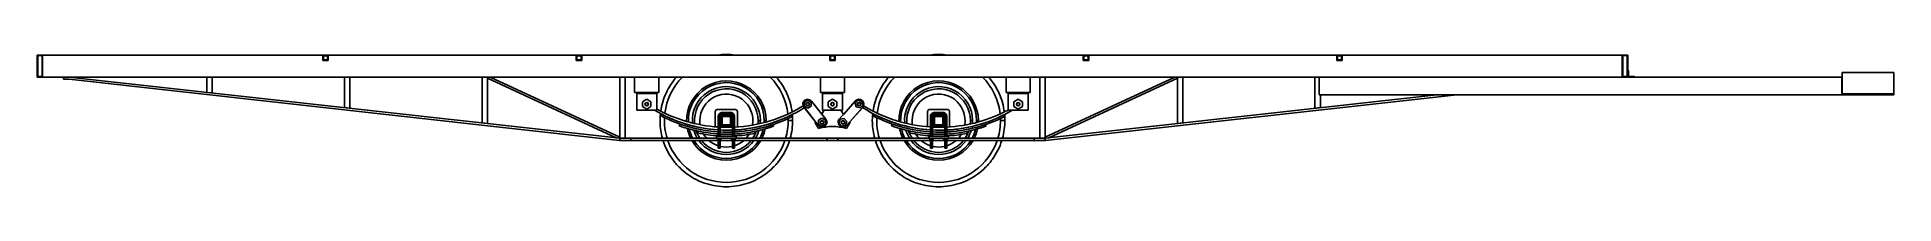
# Model space of a CAD drawing. Extents: x 2672 to 11076, y -1702 to -1101.
import ezdxf

# ---------------------------------------------------------------- set-up
doc = ezdxf.new("R2010")
doc.units = 0
doc.layers.add('Shape2DView001', color=7, linetype='CONTINUOUS')

msp = doc.modelspace()

# ---------------------------------------------------------------- linework, layer by layer
at = {"layer": 'Shape2DView001'}
for p, q in [((2671.87, -1104.94), (2696.87, -1104.94)), ((2671.87, -1204.94), (2671.87, -1104.94)), ((2674.37, -1202.44), (2674.37, -1107.44)), ((2674.37, -1107.44), (2694.37, -1107.44)), ((2694.37, -1107.44), (2694.37, -1202.44)), ((2696.87, -1104.94), (2696.87, -1204.94)), ((2696.87, -1104.94), (3964.34, -1104.94)), ((3989.34, -1104.94), (3964.34, -1104.94)), ((3964.34, -1104.94), (3964.34, -1129.94)), ((3964.34, -1129.94), (3989.34, -1129.94)), ((3967.34, -1107.94), (3967.34, -1126.94)), ((3986.34, -1107.94), (3967.34, -1107.94)), ((3967.34, -1126.94), (3986.34, -1126.94)), ((3986.34, -1126.94), (3986.34, -1107.94)), ((3989.34, -1104.94), (5111.87, -1104.94)), ((3989.34, -1129.94), (3989.34, -1104.94)), ((5136.87, -1104.94), (5111.87, -1104.94)), ((5111.87, -1104.94), (5111.87, -1129.94)), ((5111.87, -1129.94), (5136.87, -1129.94)), ((5114.87, -1107.94), (5114.87, -1126.94)), ((5133.87, -1107.94), (5114.87, -1107.94)), ((5114.87, -1126.94), (5133.87, -1126.94)), ((5133.87, -1126.94), (5133.87, -1107.94)), ((5136.87, -1104.94), (6259.34, -1104.94)), ((5136.87, -1129.94), (5136.87, -1104.94)), ((6284.34, -1104.94), (6259.34, -1104.94)), ((6259.34, -1104.94), (6259.34, -1129.94)), ((6259.34, -1129.94), (6284.34, -1129.94)), ((6262.34, -1107.94), (6262.34, -1126.94)), ((6281.34, -1107.94), (6262.34, -1107.94)), ((6262.34, -1126.94), (6281.34, -1126.94)), ((6281.34, -1126.94), (6281.34, -1107.94)), ((6284.34, -1104.94), (7406.87, -1104.94)), ((6284.34, -1129.94), (6284.34, -1104.94)), ((7431.87, -1104.94), (7406.87, -1104.94)), ((7406.87, -1104.94), (7406.87, -1129.94)), ((7406.87, -1129.94), (7431.87, -1129.94)), ((7409.87, -1107.94), (7409.87, -1126.94)), ((7428.87, -1107.94), (7409.87, -1107.94)), ((7409.87, -1126.94), (7428.87, -1126.94)), ((7428.87, -1126.94), (7428.87, -1107.94)), ((7431.87, -1104.94), (8554.37, -1104.94)), ((7431.87, -1129.94), (7431.87, -1104.94)), ((8579.37, -1104.94), (8554.37, -1104.94)), ((8554.37, -1104.94), (8554.37, -1129.94)), ((8554.37, -1129.94), (8579.37, -1129.94)), ((8557.37, -1107.94), (8557.37, -1126.94)), ((8576.37, -1107.94), (8557.37, -1107.94)), ((8557.37, -1126.94), (8576.37, -1126.94)), ((8576.37, -1126.94), (8576.37, -1107.94)), ((8579.37, -1104.94), (9846.84, -1104.94)), ((8579.37, -1129.94), (8579.37, -1104.94)), ((9846.84, -1204.94), (9846.84, -1104.94)), ((9846.87, -1104.94), (9871.87, -1104.94)), ((9846.87, -1204.94), (9846.87, -1104.94)), ((9849.37, -1202.44), (9849.37, -1107.44)), ((9849.37, -1107.44), (9869.37, -1107.44)), ((9869.37, -1107.44), (9869.37, -1202.44)), ((9871.87, -1104.94), (9871.87, -1204.94)), ((9871.87, -1174.94), (9874.87, -1174.94)), ((9874.87, -1174.94), (9874.87, -1201.94)), ((2696.87, -1204.94), (2671.87, -1204.94)), ((2694.37, -1202.44), (2674.37, -1202.44)), ((2696.87, -1204.94), (8474.94, -1204.94)), ((2816.87, -1204.94), (2791.87, -1204.94)), ((2791.87, -1204.94), (2791.87, -1214.94)), ((2816.32, -1214.94), (2791.87, -1214.94)), ((5307.74, -1492.26), (2816.32, -1214.94)), ((5308.84, -1482.32), (2816.87, -1204.94)), ((3464.88, -1204.94), (3439.88, -1204.94)), ((3439.88, -1204.94), (3439.88, -1274.28)), ((3464.88, -1204.94), (3464.88, -1277.07)), ((4087.89, -1204.94), (4062.89, -1204.94)), ((4062.89, -1204.94), (4062.89, -1343.63)), ((4087.89, -1204.94), (4087.89, -1346.41)), ((4710.89, -1204.94), (4685.89, -1204.94)), ((4685.89, -1204.94), (4685.89, -1412.97)), ((4722.78, -1204.94), (4710.89, -1204.94)), ((4710.89, -1204.94), (4710.89, -1210.45)), ((4710.89, -1204.94), (4710.89, -1415.76)), ((4710.89, -1210.45), (5293.29, -1480.59)), ((5308.9, -1476.81), (4722.78, -1204.94)), ((5308.9, -1204.94), (5308.9, -1482.32)), ((5333.9, -1204.94), (5308.9, -1204.94)), ((5333.9, -1204.94), (5333.9, -1482.32)), ((5376.42, -1204.94), (5486.15, -1204.94)), ((5376.42, -1274.94), (5376.42, -1204.94)), ((5486.15, -1204.94), (5486.15, -1274.94)), ((6216.98, -1204.94), (6326.71, -1204.94)), ((6216.98, -1274.94), (6216.98, -1204.94)), ((6326.71, -1204.94), (6326.71, -1274.94)), ((7057.54, -1204.94), (7167.27, -1204.94)), ((7057.54, -1274.94), (7057.54, -1204.94)), ((7167.27, -1204.94), (7167.27, -1274.94)), ((7209.84, -1204.94), (7209.84, -1482.32)), ((7234.84, -1204.94), (7209.84, -1204.94)), ((7820.97, -1204.94), (7234.84, -1476.81)), ((7234.84, -1204.94), (7234.84, -1482.32)), ((7250.48, -1480.58), (7832.85, -1210.45)), ((7832.85, -1204.94), (7820.97, -1204.94)), ((7832.85, -1210.45), (7832.85, -1204.94)), ((7857.85, -1204.94), (7832.85, -1204.94)), ((7832.85, -1204.94), (7832.85, -1415.76)), ((7857.85, -1204.94), (7857.85, -1412.97)), ((8474.94, -1204.94), (8455.86, -1204.94)), ((8455.86, -1204.94), (8455.86, -1346.41)), ((8474.94, -1204.94), (8474.94, -1284.94)), ((8474.94, -1204.94), (9846.87, -1204.94)), ((9871.87, -1204.94), (9846.87, -1204.94)), ((9869.37, -1202.44), (9849.37, -1202.44)), ((9871.87, -1204.94), (9901.87, -1204.94)), ((9901.87, -1201.94), (9874.87, -1201.94)), ((9901.87, -1204.94), (9901.87, -1201.94)), ((9901.87, -1204.94), (10841.3, -1204.94)), ((10841.3, -1284.94), (10841.3, -1204.94)), ((10841.6, -1204.94), (10841.3, -1204.94)), ((10841.6, -1280.94), (10841.6, -1183.57)), ((11076.1, -1183.57), (10841.6, -1183.57)), ((11076.1, -1280.94), (11076.1, -1183.57)), ((3464.88, -1277.07), (3439.88, -1274.28)), ((4087.89, -1346.41), (4062.89, -1343.63)), ((5486.15, -1274.94), (5376.42, -1274.94)), ((5386.28, -1354.94), (5386.28, -1279.94)), ((5386.28, -1279.94), (5476.28, -1279.94)), ((5431.28, -1305.71), (5412.23, -1316.71)), ((5412.23, -1316.71), (5412.23, -1338.71)), ((5412.23, -1338.71), (5431.28, -1349.71)), ((5450.34, -1316.71), (5431.28, -1305.71)), ((5431.28, -1349.71), (5450.34, -1338.71)), ((5450.34, -1338.71), (5450.34, -1316.71)), ((5476.28, -1354.94), (5476.28, -1279.94)), ((6142.82, -1341.24), (6207, -1423.51)), ((6144.51, -1343.4), (6194.64, -1407.67)), ((6160.17, -1309.71), (6144.58, -1318.71)), ((6144.58, -1318.71), (6144.58, -1336.71)), ((6144.58, -1336.71), (6160.17, -1345.71)), ((6175.75, -1318.71), (6160.17, -1309.71)), ((6160.17, -1345.71), (6175.75, -1336.71)), ((6175.75, -1336.71), (6175.75, -1318.71)), ((6177.51, -1314.18), (6241.69, -1396.45)), ((6177.51, -1314.18), (6223.13, -1372.66)), ((6326.71, -1274.94), (6216.98, -1274.94)), ((6226.84, -1354.94), (6226.84, -1279.94)), ((6226.84, -1279.94), (6316.84, -1279.94)), ((6271.84, -1305.71), (6252.79, -1316.71)), ((6252.79, -1316.71), (6252.79, -1338.71)), ((6252.79, -1338.71), (6271.84, -1349.71)), ((6290.9, -1316.71), (6271.84, -1305.71)), ((6271.84, -1349.71), (6290.9, -1338.71)), ((6290.9, -1338.71), (6290.9, -1316.71)), ((6375.69, -1313.13), (6302.87, -1395.4)), ((6316.84, -1354.94), (6316.84, -1279.94)), ((6375.69, -1313.13), (6321.61, -1374.23)), ((6408.64, -1342.29), (6335.82, -1424.56)), ((6407.71, -1343.33), (6349.95, -1408.59)), ((6387.61, -1310.29), (6374.8, -1322.95)), ((6374.8, -1322.95), (6379.36, -1340.36)), ((6379.36, -1340.36), (6396.72, -1345.12)), ((6404.96, -1315.05), (6387.61, -1310.29)), ((6396.72, -1345.12), (6409.52, -1332.47)), ((6409.52, -1332.47), (6404.96, -1315.05)), ((7167.27, -1274.94), (7057.54, -1274.94)), ((7067.4, -1354.94), (7067.4, -1279.94)), ((7067.4, -1279.94), (7157.4, -1279.94)), ((7112.4, -1305.71), (7093.35, -1316.71)), ((7093.35, -1316.71), (7093.35, -1338.71)), ((7093.35, -1338.71), (7112.4, -1349.71)), ((7131.45, -1316.71), (7112.4, -1305.71)), ((7112.4, -1349.71), (7131.45, -1338.71)), ((7131.45, -1338.71), (7131.45, -1316.71)), ((7157.4, -1354.94), (7157.4, -1279.94)), ((9008.14, -1284.94), (7234.84, -1482.32)), ((9098.54, -1284.94), (7235.95, -1492.26)), ((8480.86, -1343.63), (8455.86, -1346.41)), ((8474.94, -1284.94), (10841.3, -1284.94)), ((8480.86, -1284.94), (8480.86, -1343.63)), ((10841.6, -1284.94), (10841.3, -1284.94)), ((10841.6, -1280.94), (10841.6, -1284.94)), ((10841.6, -1280.94), (11076.1, -1280.94)), ((10841.6, -1284.94), (11076.1, -1284.94)), ((11076.1, -1280.94), (11076.1, -1284.94)), ((4710.89, -1415.76), (4685.89, -1412.97)), ((5386.28, -1354.94), (5476.28, -1354.94)), ((5500.92, -1374.47), (5497.42, -1381.66)), ((5578.24, -1425.38), (5580.74, -1417.78)), ((5741.4, -1360.27), (5741.4, -1430.2)), ((5833.4, -1352.27), (5749.4, -1352.27)), ((5754.9, -1473.32), (5754.9, -1382.43)), ((5759.4, -1473.32), (5759.4, -1382.43)), ((5763.9, -1473.32), (5763.9, -1382.43)), ((5766.4, -1383.08), (5766.4, -1421.78)), ((5771.4, -1365.93), (5811.4, -1365.93)), ((5771.4, -1370.43), (5811.4, -1370.43)), ((5771.4, -1374.93), (5811.4, -1374.93)), ((5810.75, -1377.43), (5772.05, -1377.43)), ((5772.05, -1427.43), (5810.75, -1427.43)), ((5772.4, -1383.43), (5772.4, -1421.43)), ((5810.4, -1383.43), (5772.4, -1383.43)), ((5772.4, -1421.43), (5810.4, -1421.43)), ((5810.4, -1421.43), (5810.4, -1383.43)), ((5816.4, -1421.78), (5816.4, -1383.08)), ((5818.9, -1382.43), (5818.9, -1473.32)), ((5823.4, -1382.43), (5823.4, -1473.32)), ((5827.9, -1382.43), (5827.9, -1473.32)), ((5841.4, -1430.86), (5841.4, -1360.27)), ((5945.4, -1402.27), (5935.4, -1402.27)), ((5971.4, -1402.27), (5963.42, -1402.27)), ((6005.43, -1428.03), (6002.93, -1420.43)), ((6083.59, -1377.97), (6087.09, -1385.17)), ((6192.34, -1409.98), (6208.34, -1437.69)), ((6224.34, -1391.98), (6208.75, -1400.98)), ((6208.75, -1400.98), (6208.75, -1418.98)), ((6208.75, -1418.98), (6224.34, -1427.98)), ((6239.93, -1400.98), (6224.34, -1391.98)), ((6224.34, -1427.98), (6239.93, -1418.98)), ((6226.84, -1354.94), (6316.84, -1354.94)), ((6239.93, -1418.98), (6239.93, -1400.98)), ((6307.38, -1396.53), (6301.71, -1413.62)), ((6301.71, -1413.62), (6313.68, -1427.07)), ((6325, -1392.89), (6307.38, -1396.53)), ((6313.68, -1427.07), (6331.31, -1423.43)), ((6336.97, -1406.34), (6325, -1392.89)), ((6331.31, -1423.43), (6336.97, -1406.34)), ((6351.34, -1409.98), (6335.34, -1437.69)), ((6461.8, -1374.47), (6458.3, -1381.66)), ((6539.12, -1425.38), (6541.62, -1417.78)), ((6702.28, -1360.27), (6702.28, -1430.2)), ((6794.28, -1352.27), (6710.28, -1352.27)), ((6715.78, -1473.32), (6715.78, -1382.43)), ((6720.28, -1473.32), (6720.28, -1382.43)), ((6724.78, -1473.32), (6724.78, -1382.43)), ((6727.28, -1383.08), (6727.28, -1421.78)), ((6732.28, -1365.93), (6772.28, -1365.93)), ((6732.28, -1370.43), (6772.28, -1370.43)), ((6732.28, -1374.93), (6772.28, -1374.93)), ((6771.63, -1377.43), (6732.93, -1377.43)), ((6732.93, -1427.43), (6771.63, -1427.43)), ((6733.28, -1383.43), (6733.28, -1421.43)), ((6771.28, -1383.43), (6733.28, -1383.43)), ((6733.28, -1421.43), (6771.28, -1421.43)), ((6771.28, -1421.43), (6771.28, -1383.43)), ((6777.28, -1421.78), (6777.28, -1383.08)), ((6779.78, -1382.43), (6779.78, -1473.32)), ((6784.28, -1382.43), (6784.28, -1473.32)), ((6788.78, -1382.43), (6788.78, -1473.32)), ((6802.28, -1430.86), (6802.28, -1360.27)), ((6906.28, -1402.27), (6896.28, -1402.27)), ((6932.28, -1402.27), (6924.3, -1402.27)), ((6966.31, -1428.03), (6963.81, -1420.43)), ((7044.47, -1377.97), (7047.97, -1385.17)), ((7067.4, -1354.94), (7157.4, -1354.94)), ((7857.85, -1412.97), (7832.85, -1415.76)), ((5293.29, -1480.59), (5308.9, -1482.32)), ((5308.9, -1482.32), (5308.84, -1482.32)), ((5308.9, -1492.32), (5308.84, -1492.32)), ((5308.9, -1482.32), (5308.9, -1476.81)), ((5358.9, -1482.32), (5308.9, -1482.32)), ((5308.9, -1482.32), (5308.9, -1492.32)), ((5308.9, -1492.32), (5358.9, -1492.32)), ((5358.9, -1492.32), (5358.9, -1482.32)), ((5746.4, -1482.32), (5358.9, -1482.32)), ((5751.57, -1492.32), (5358.9, -1492.32)), ((5663, -1450.08), (5661.5, -1457.94)), ((5746.4, -1482.32), (5746.4, -1473.32)), ((5836.4, -1473.32), (5746.4, -1473.32)), ((5836.4, -1482.32), (5746.4, -1482.32)), ((5751.57, -1482.32), (5751.57, -1492.32)), ((5755.49, -1492.32), (5751.57, -1492.32)), ((5754.9, -1527.65), (5754.9, -1492.32)), ((5755.49, -1482.32), (5755.49, -1492.32)), ((5763.32, -1492.32), (5755.49, -1492.32)), ((5759.4, -1527.65), (5759.4, -1492.32)), ((5763.32, -1482.32), (5763.32, -1492.32)), ((5767.23, -1492.32), (5763.32, -1492.32)), ((5763.9, -1527.65), (5763.9, -1492.32)), ((5767.23, -1482.32), (5767.23, -1492.32)), ((5815.57, -1492.32), (5767.23, -1492.32)), ((5815.57, -1482.32), (5815.57, -1492.32)), ((5819.49, -1492.32), (5815.57, -1492.32)), ((5818.9, -1492.32), (5818.9, -1527.65)), ((5819.49, -1482.32), (5819.49, -1492.32)), ((5827.32, -1492.32), (5819.49, -1492.32)), ((5823.4, -1492.32), (5823.4, -1527.65)), ((5827.32, -1482.32), (5827.32, -1492.32)), ((5831.23, -1492.32), (5827.32, -1492.32)), ((5827.9, -1492.32), (5827.9, -1527.65)), ((5831.23, -1482.32), (5831.23, -1492.32)), ((6246.84, -1492.32), (5831.23, -1492.32)), ((5836.4, -1482.32), (5836.4, -1473.32)), ((6246.84, -1482.32), (5836.4, -1482.32)), ((5920.12, -1451.73), (5921.62, -1459.59)), ((6296.84, -1482.32), (6246.84, -1482.32)), ((6246.84, -1482.32), (6246.84, -1492.32)), ((6246.84, -1492.32), (6296.84, -1492.32)), ((6296.84, -1492.32), (6296.84, -1482.32)), ((6707.28, -1482.32), (6296.84, -1482.32)), ((6712.45, -1492.32), (6296.84, -1492.32)), ((6623.88, -1450.08), (6622.38, -1457.94)), ((6707.28, -1482.32), (6707.28, -1473.32)), ((6797.28, -1473.32), (6707.28, -1473.32)), ((6797.28, -1482.32), (6707.28, -1482.32)), ((6712.45, -1482.32), (6712.45, -1492.32)), ((6716.37, -1492.32), (6712.45, -1492.32)), ((6715.78, -1527.65), (6715.78, -1492.32)), ((6716.37, -1482.32), (6716.37, -1492.32)), ((6724.2, -1492.32), (6716.37, -1492.32)), ((6720.28, -1527.65), (6720.28, -1492.32)), ((6724.2, -1482.32), (6724.2, -1492.32)), ((6728.11, -1492.32), (6724.2, -1492.32)), ((6724.78, -1527.65), (6724.78, -1492.32)), ((6728.11, -1482.32), (6728.11, -1492.32)), ((6776.45, -1492.32), (6728.11, -1492.32)), ((6776.45, -1482.32), (6776.45, -1492.32)), ((6780.37, -1492.32), (6776.45, -1492.32)), ((6779.78, -1492.32), (6779.78, -1527.65)), ((6780.37, -1482.32), (6780.37, -1492.32)), ((6788.2, -1492.32), (6780.37, -1492.32)), ((6784.28, -1492.32), (6784.28, -1527.65)), ((6788.2, -1482.32), (6788.2, -1492.32)), ((6792.11, -1492.32), (6788.2, -1492.32)), ((6788.78, -1492.32), (6788.78, -1527.65)), ((6792.11, -1482.32), (6792.11, -1492.32)), ((7184.84, -1492.32), (6792.11, -1492.32)), ((6797.28, -1482.32), (6797.28, -1473.32)), ((7184.84, -1482.32), (6797.28, -1482.32)), ((6881, -1451.73), (6882.5, -1459.59)), ((7234.84, -1482.32), (7184.84, -1482.32)), ((7184.84, -1482.32), (7184.84, -1492.32)), ((7184.84, -1492.32), (7234.84, -1492.32)), ((7234.84, -1476.81), (7234.84, -1482.32)), ((7234.84, -1482.32), (7250.48, -1480.58)), ((7234.84, -1492.32), (7234.84, -1482.32))]:
    msp.add_line(p, q, dxfattribs=at)
for centre, radius in [((5431.28, -1327.71), 8), ((5431.28, -1327.71), 7), ((6160.17, -1327.71), 8), ((6160.17, -1327.71), 7), ((6271.84, -1327.71), 8), ((6271.84, -1327.71), 7), ((6392.16, -1327.71), 8), ((6392.16, -1327.71), 7), ((7112.4, -1327.71), 8), ((7112.4, -1327.71), 7), ((6224.34, -1409.98), 8), ((6224.34, -1409.98), 7), ((6319.34, -1409.98), 8), ((6319.34, -1409.98), 7)]:
    msp.add_circle(centre, radius, dxfattribs=at)
for centre, radius, start, end in [((5791.4, -1402.27), 280, 135.191, 173.15), ((5791.4, -1402.27), 180, 0, -178.766), ((5791.4, -1402.27), 180, 0, -178.766), ((5791.4, -1402.27), 172.02, 0, -177.946), ((5791.4, -1402.27), 154, 0, -175.917), ((5791.4, -1402.27), 144, 0, -174.658), ((5791.4, -1402.27), 280, 6.06154, 44.8091), ((6752.28, -1402.27), 280, 135.191, 173.15), ((6752.28, -1402.27), 180, 0, -178.766), ((6752.28, -1402.27), 180, 0, -178.766), ((6752.28, -1402.27), 172.02, 0, -177.946), ((6752.28, -1402.27), 154, 0, -175.917), ((6752.28, -1402.27), 144, 0, -174.658), ((6752.28, -1402.27), 280, 6.06154, 44.8091), ((5791.4, -1402.27), 120, -9.71317, 180), ((5795.72, -773.76), 658.68, -87.1999, -58.528), ((5795.72, -799.76), 645.91, -87.1444, -57.317), ((6160.17, -1327.71), 22, 37.956, -142.044), ((6392.16, -1327.71), 22, -41.5126, 138.487), ((6756.6, -799.76), 645.91, -122.694, -93.6236), ((6756.6, -773.76), 658.68, -121.472, -93.5532), ((6752.28, -1402.27), 120, -9.71317, 180), ((5795.72, -799.76), 645.91, -120.736, -93.6236), ((5795.72, -773.76), 658.68, -119.01, -93.5532), ((5795.68, -807.76), 646.77, -117.461, -93.6146), ((5795.72, -799.76), 645.91, -117.156, -93.6236), ((5791.4, -1402.27), 280, 177.257, -163.387), ((5795.49, -837.76), 626.49, -110.29, -93.715), ((5795.68, -807.76), 646.77, -109.41, -93.6146), ((5791.4, -1402.27), 120, 180, -171.075), ((5749.4, -1360.27), 8, 90, 180), ((5771.4, -1382.43), 12, 90, 180), ((5772.05, -1383.08), 5.65, 90, 180), ((5772.05, -1421.78), 5.65, 180, -90), ((5810.75, -1383.08), 5.65, 0, 90), ((5810.75, -1421.78), 5.65, -90, 0), ((5811.4, -1382.43), 12, 0, 90), ((5795.72, -799.76), 645.91, -87.1444, -63.5337), ((5795.68, -807.76), 646.77, -87.1442, -63.2206), ((5795.68, -807.76), 646.77, -87.1442, -71.3102), ((5795.49, -837.76), 626.49, -87.0348, -70.4212), ((5833.4, -1360.27), 8, 0, 90), ((5791.4, -1402.27), 144, -6.12984, 0), ((5791.4, -1402.27), 154, -4.87099, 0), ((5791.4, -1402.27), 172.02, -2.84184, 0), ((5791.4, -1402.27), 180, -2.02166, 0), ((5791.4, -1402.27), 180, -2.02166, 0), ((5791.4, -1402.27), 280, -16.6129, 0), ((5791.4, -1402.27), 280, 0, 1.91847), ((6022.92, -1238.84), 240.81, -45.2893, -44.5143), ((6224.34, -1409.98), 22, -142.044, 37.956), ((6022.92, -1238.84), 240.81, -33.7583, -28.823), ((6319.34, -1409.98), 22, 138.487, -41.5126), ((6520.76, -1238.84), 240.81, -151.177, -145.792), ((6520.76, -1238.84), 240.81, -135.178, -134.711), ((6756.56, -807.76), 646.77, -117.461, -93.6146), ((6756.6, -799.76), 645.91, -117.156, -93.6236), ((6752.28, -1402.27), 280, 177.257, -163.387), ((6756.37, -837.76), 626.49, -110.29, -93.715), ((6756.56, -807.76), 646.77, -109.41, -93.6146), ((6752.28, -1402.27), 120, -180, -171.075), ((6710.28, -1360.27), 8, 90, 180), ((6732.28, -1382.43), 12, 90, 180), ((6732.93, -1383.08), 5.65, 90, 180), ((6732.93, -1421.78), 5.65, 180, -90), ((6771.63, -1383.08), 5.65, 0, 90), ((6771.63, -1421.78), 5.65, -90, 0), ((6772.28, -1382.43), 12, 0, 90), ((6756.6, -773.76), 658.68, -87.1999, -61.8459), ((6756.6, -799.76), 645.91, -87.1444, -59.2641), ((6756.6, -799.76), 645.91, -87.1444, -63.5337), ((6756.56, -807.76), 646.77, -87.1442, -63.2206), ((6756.56, -807.76), 646.77, -87.1442, -71.3102), ((6756.37, -837.76), 626.49, -87.0348, -70.4212), ((6794.28, -1360.27), 8, 0, 90), ((6752.28, -1402.27), 144, -6.12984, 0), ((6752.28, -1402.27), 154, -4.87099, 0), ((6752.28, -1402.27), 172.02, -2.84184, 0), ((6752.28, -1402.27), 180, -2.02166, 0), ((6752.28, -1402.27), 180, -2.02166, 0), ((6752.28, -1402.27), 280, -16.6129, 0), ((6752.28, -1402.27), 280, 0, 1.91847), ((5308.84, -1482.32), 10, -96.3515, -90), ((5791.4, -1402.27), 280, -161.239, -18.7608), ((5791.4, -1402.27), 180, -168.659, -153.593), ((5791.4, -1402.27), 180, -168.659, -153.593), ((5791.4, -1402.27), 172.02, -167.256, -152.266), ((5791.4, -1402.27), 180, -149.981, -30.0195), ((5791.4, -1402.27), 180, -149.981, -30.0195), ((5791.4, -1402.27), 154, -163.672, -148.679), ((5791.4, -1402.27), 172.02, -148.433, -31.5672), ((5791.4, -1402.27), 144, -161.364, -146.226), ((5795.31, -867.76), 605.16, -102.774, -93.8285), ((5795.49, -837.76), 626.49, -102.209, -93.715), ((5791.4, -1402.27), 154, -144.214, -35.786), ((5791.4, -1402.27), 144, -141.291, -38.7092), ((5791.4, -1402.27), 120, -149.403, -138.156), ((5791.4, -1402.27), 120, -131.371, -107.708), ((5795.72, -773.76), 658.68, -92.7691, -87.9835), ((5795.72, -799.76), 645.91, -92.824, -87.9435), ((5795.72, -799.76), 645.91, -92.824, -87.9435), ((5795.68, -807.76), 646.77, -92.8161, -87.9422), ((5795.68, -807.76), 646.77, -92.8161, -87.9422), ((5795.49, -837.76), 626.49, -92.8905, -87.8587), ((5795.49, -837.76), 626.49, -92.8905, -87.8587), ((5795.31, -867.76), 605.16, -92.9749, -87.7656), ((5795.49, -837.76), 626.49, -87.0348, -78.5261), ((5795.31, -867.76), 605.16, -86.9126, -77.9527), ((5791.4, -1402.27), 120, -72.292, -48.6287), ((5791.4, -1402.27), 120, -41.8443, -31.4348), ((5791.4, -1402.27), 144, -33.7744, -19.4671), ((5791.4, -1402.27), 154, -31.3205, -17.1588), ((5791.4, -1402.27), 172.02, -27.7339, -13.5743), ((5791.4, -1402.27), 180, -26.4066, -12.1713), ((5791.4, -1402.27), 180, -26.4066, -12.1713), ((6271.84, -1669.98), 240.81, 74.7107, 105.289), ((6752.28, -1402.27), 280, -161.239, -18.7608), ((6752.28, -1402.27), 180, -168.659, -153.593), ((6752.28, -1402.27), 180, -168.659, -153.593), ((6752.28, -1402.27), 172.02, -167.256, -152.266), ((6752.28, -1402.27), 180, -149.981, -30.0195), ((6752.28, -1402.27), 180, -149.981, -30.0195), ((6752.28, -1402.27), 154, -163.672, -148.679), ((6752.28, -1402.27), 172.02, -148.433, -31.5672), ((6752.28, -1402.27), 144, -161.364, -146.226), ((6756.19, -867.76), 605.16, -102.774, -93.8285), ((6756.37, -837.76), 626.49, -102.209, -93.715), ((6752.28, -1402.27), 154, -144.214, -35.786), ((6752.28, -1402.27), 144, -141.291, -38.7092), ((6752.28, -1402.27), 120, -149.403, -138.156), ((6752.28, -1402.27), 120, -131.371, -107.708), ((6756.6, -773.76), 658.68, -92.7691, -87.9835), ((6756.6, -799.76), 645.91, -92.824, -87.9435), ((6756.6, -799.76), 645.91, -92.824, -87.9435), ((6756.56, -807.76), 646.77, -92.8161, -87.9422), ((6756.56, -807.76), 646.77, -92.8161, -87.9422), ((6756.37, -837.76), 626.49, -92.8905, -87.8587), ((6756.37, -837.76), 626.49, -92.8905, -87.8587), ((6756.19, -867.76), 605.16, -92.9749, -87.7656), ((6756.37, -837.76), 626.49, -87.0348, -78.5261), ((6756.19, -867.76), 605.16, -86.9126, -77.9527), ((6752.28, -1402.27), 120, -72.292, -48.6287), ((6752.28, -1402.27), 120, -41.8443, -31.4348), ((6752.28, -1402.27), 144, -33.7744, -19.4671), ((6752.28, -1402.27), 154, -31.3205, -17.1588), ((6752.28, -1402.27), 172.02, -27.7339, -13.5743), ((6752.28, -1402.27), 180, -26.4066, -12.1713), ((6752.28, -1402.27), 180, -26.4066, -12.1713), ((7234.84, -1482.32), 10, -90, -83.6487), ((5791.4, -1402.27), 120, -103.248, -76.752), ((6752.28, -1402.27), 120, -103.248, -76.752)]:
    msp.add_arc(centre, radius, start, end, dxfattribs=at)
for points, degree in [([(5751.42, -1104.94), (5777.92, -1101.37), (5804.88, -1101.37), (5831.39, -1104.94)], 3), ([(6712.3, -1104.94), (6738.8, -1101.37), (6765.76, -1101.37), (6792.27, -1104.94)], 3), ([(5771.4, -1370.43), (5771.4, -1369.93), (5771.4, -1369.43), (5771.4, -1368.95), (5771.4, -1368.48), (5771.4, -1368.04), (5771.4, -1367.63), (5771.4, -1367.25), (5771.4, -1366.91), (5771.4, -1366.62), (5771.4, -1366.38), (5771.4, -1366.18), (5771.4, -1366.04), (5771.4, -1365.96), (5771.4, -1365.93)], 1), ([(5823.4, -1382.43), (5823.91, -1382.43), (5824.4, -1382.43), (5824.89, -1382.43), (5825.36, -1382.43), (5825.8, -1382.43), (5826.21, -1382.43), (5826.58, -1382.43), (5826.92, -1382.43), (5827.21, -1382.43), (5827.46, -1382.43), (5827.65, -1382.43), (5827.79, -1382.43), (5827.87, -1382.43), (5827.9, -1382.43)], 1), ([(6090.15, -1374.66), (6091.01, -1383.92), (6091.42, -1393.14), (6091.41, -1402.27)], 3), ([(6732.28, -1370.43), (6732.28, -1369.93), (6732.28, -1369.43), (6732.28, -1368.95), (6732.28, -1368.48), (6732.28, -1368.04), (6732.28, -1367.63), (6732.28, -1367.25), (6732.28, -1366.91), (6732.28, -1366.62), (6732.28, -1366.38), (6732.28, -1366.18), (6732.28, -1366.04), (6732.28, -1365.96), (6732.28, -1365.93)], 1), ([(6784.28, -1382.43), (6784.79, -1382.43), (6785.28, -1382.43), (6785.77, -1382.43), (6786.23, -1382.43), (6786.68, -1382.43), (6787.09, -1382.43), (6787.46, -1382.43), (6787.8, -1382.43), (6788.09, -1382.43), (6788.34, -1382.43), (6788.53, -1382.43), (6788.67, -1382.43), (6788.75, -1382.43), (6788.78, -1382.43)], 1), ([(7051.03, -1374.66), (7051.89, -1383.92), (7052.3, -1393.14), (7052.29, -1402.27)], 3)]:
    msp.add_open_spline(points, degree=degree, dxfattribs=at)
for points, degree, knots in [([(5494.45, -1359.51), (5496.48, -1345.43), (5499.54, -1331.39), (5503.59, -1317.61), (5507.65, -1303.83), (5512.71, -1290.3), (5518.71, -1277.2), (5524.72, -1264.1), (5531.67, -1251.44), (5539.48, -1239.35), (5547.3, -1227.26), (5555.98, -1215.75), (5565.42, -1204.94)], 3, [0.527891, 0.527891, 0.527891, 0.527891, 0.550353, 0.550353, 0.550353, 0.572815, 0.572815, 0.572815, 0.595277, 0.595277, 0.595277, 0.617739, 0.617739, 0.617739, 0.617739]), ([(6017.39, -1204.94), (6027.07, -1216.03), (6035.95, -1227.85), (6043.92, -1240.28), (6051.88, -1252.7), (6058.94, -1265.72), (6064.99, -1279.19), (6071.05, -1292.65), (6076.11, -1306.55), (6080.1, -1320.69), (6084.1, -1334.83), (6087.05, -1349.21), (6088.92, -1363.59)], 3, [0.887176, 0.887176, 0.887176, 0.887176, 0.910196, 0.910196, 0.910196, 0.933217, 0.933217, 0.933217, 0.956238, 0.956238, 0.956238, 0.979258, 0.979258, 0.979258, 0.979258]), ([(6455.33, -1359.51), (6457.36, -1345.43), (6460.42, -1331.39), (6464.47, -1317.61), (6468.53, -1303.83), (6473.59, -1290.3), (6479.59, -1277.2), (6485.6, -1264.1), (6492.55, -1251.44), (6500.36, -1239.35), (6508.18, -1227.26), (6516.86, -1215.75), (6526.3, -1204.94)], 3, [0.527891, 0.527891, 0.527891, 0.527891, 0.550353, 0.550353, 0.550353, 0.572815, 0.572815, 0.572815, 0.595277, 0.595277, 0.595277, 0.617739, 0.617739, 0.617739, 0.617739]), ([(6978.27, -1204.94), (6987.95, -1216.03), (6996.83, -1227.85), (7004.8, -1240.28), (7012.76, -1252.7), (7019.82, -1265.72), (7025.87, -1279.19), (7031.93, -1292.65), (7036.99, -1306.55), (7040.98, -1320.69), (7044.98, -1334.83), (7047.93, -1349.21), (7049.8, -1363.59)], 3, [0.887176, 0.887176, 0.887176, 0.887176, 0.910196, 0.910196, 0.910196, 0.933217, 0.933217, 0.933217, 0.956238, 0.956238, 0.956238, 0.979258, 0.979258, 0.979258, 0.979258]), ([(5386.28, -1279.94), (5386.28, -1279.38), (5386.28, -1278.83), (5386.28, -1278.29), (5386.28, -1277.77), (5386.28, -1277.28), (5386.28, -1276.82), (5386.28, -1276.4), (5386.28, -1276.03), (5386.28, -1275.7), (5386.28, -1275.43), (5386.28, -1275.22), (5386.28, -1275.06), (5386.28, -1274.97), (5386.28, -1274.94)], 1, [0, 0, 0.1122, 0.224399, 0.336599, 0.448799, 0.560999, 0.673198, 0.785398, 0.897598, 1.0098, 1.122, 1.2342, 1.3464, 1.4586, 1.5708, 1.5708]), ([(5476.28, -1279.94), (5476.28, -1279.38), (5476.28, -1278.83), (5476.28, -1278.29), (5476.28, -1277.77), (5476.28, -1277.28), (5476.28, -1276.82), (5476.28, -1276.4), (5476.28, -1276.03), (5476.28, -1275.7), (5476.28, -1275.43), (5476.28, -1275.22), (5476.28, -1275.06), (5476.28, -1274.97), (5476.28, -1274.94)], 1, [0, 0, 0.1122, 0.224399, 0.336599, 0.448799, 0.560999, 0.673198, 0.785398, 0.897598, 1.0098, 1.122, 1.2342, 1.3464, 1.4586, 1.5708, 1.5708]), ([(6226.84, -1279.94), (6226.84, -1279.38), (6226.84, -1278.83), (6226.84, -1278.29), (6226.84, -1277.77), (6226.84, -1277.28), (6226.84, -1276.82), (6226.84, -1276.4), (6226.84, -1276.03), (6226.84, -1275.7), (6226.84, -1275.43), (6226.84, -1275.22), (6226.84, -1275.06), (6226.84, -1274.97), (6226.84, -1274.94)], 1, [0, 0, 0.1122, 0.224399, 0.336599, 0.448799, 0.560999, 0.673198, 0.785398, 0.897598, 1.0098, 1.122, 1.2342, 1.3464, 1.4586, 1.5708, 1.5708]), ([(6316.84, -1279.94), (6316.84, -1279.38), (6316.84, -1278.83), (6316.84, -1278.29), (6316.84, -1277.77), (6316.84, -1277.28), (6316.84, -1276.82), (6316.84, -1276.4), (6316.84, -1276.03), (6316.84, -1275.7), (6316.84, -1275.43), (6316.84, -1275.22), (6316.84, -1275.06), (6316.84, -1274.97), (6316.84, -1274.94)], 1, [0, 0, 0.1122, 0.224399, 0.336599, 0.448799, 0.560999, 0.673198, 0.785398, 0.897598, 1.0098, 1.122, 1.2342, 1.3464, 1.4586, 1.5708, 1.5708]), ([(7067.4, -1279.94), (7067.4, -1279.38), (7067.4, -1278.83), (7067.4, -1278.29), (7067.4, -1277.77), (7067.4, -1277.28), (7067.4, -1276.82), (7067.4, -1276.4), (7067.4, -1276.03), (7067.4, -1275.7), (7067.4, -1275.43), (7067.4, -1275.22), (7067.4, -1275.06), (7067.4, -1274.97), (7067.4, -1274.94)], 1, [0, 0, 0.1122, 0.224399, 0.336599, 0.448799, 0.560999, 0.673198, 0.785398, 0.897598, 1.0098, 1.122, 1.2342, 1.3464, 1.4586, 1.5708, 1.5708]), ([(7157.4, -1279.94), (7157.4, -1279.38), (7157.4, -1278.83), (7157.4, -1278.29), (7157.4, -1277.77), (7157.4, -1277.28), (7157.4, -1276.82), (7157.4, -1276.4), (7157.4, -1276.03), (7157.4, -1275.7), (7157.4, -1275.43), (7157.4, -1275.22), (7157.4, -1275.06), (7157.4, -1274.97), (7157.4, -1274.94)], 1, [0, 0, 0.1122, 0.224399, 0.336599, 0.448799, 0.560999, 0.673198, 0.785398, 0.897598, 1.0098, 1.122, 1.2342, 1.3464, 1.4586, 1.5708, 1.5708]), ([(5502.27, -1482.32), (5499.04, -1470.67), (5496.53, -1458.86), (5494.74, -1447.04), (5492.95, -1435.22), (5491.89, -1423.38), (5491.54, -1411.69), (5491.1, -1398.1), (5491.59, -1384.24), (5493.08, -1370.38)], 3, [0.461247, 0.461247, 0.461247, 0.461247, 0.480624, 0.480624, 0.480624, 0.5, 0.5, 0.5, 0.522113, 0.522113, 0.522113, 0.522113]), ([(5754.9, -1382.43), (5754.9, -1381.18), (5755.05, -1379.93), (5755.33, -1378.71), (5755.89, -1376.26), (5757.02, -1373.96), (5758.61, -1372.01), (5759.4, -1371.04), (5760.3, -1370.16), (5761.29, -1369.39), (5762.72, -1368.28), (5764.34, -1367.41), (5766.06, -1366.82), (5767.77, -1366.23), (5769.59, -1365.93), (5771.4, -1365.93)], 3, [0, 0, 0, 0, 0.145008, 0.145008, 0.145008, 0.435023, 0.435023, 0.435023, 0.580031, 0.580031, 0.580031, 0.790015, 0.790015, 0.790015, 1, 1, 1, 1]), ([(5754.9, -1382.43), (5754.9, -1381.18), (5755.05, -1379.93), (5755.33, -1378.71), (5755.89, -1376.26), (5757.02, -1373.96), (5758.61, -1372.01), (5759.4, -1371.04), (5760.3, -1370.16), (5761.29, -1369.39), (5762.72, -1368.28), (5764.34, -1367.41), (5766.06, -1366.82), (5767.77, -1366.23), (5769.59, -1365.93), (5771.4, -1365.93)], 3, [0, 0, 0, 0, 0.145008, 0.145008, 0.145008, 0.435023, 0.435023, 0.435023, 0.580031, 0.580031, 0.580031, 0.790015, 0.790015, 0.790015, 1, 1, 1, 1]), ([(5754.9, -1382.43), (5754.92, -1382.43), (5754.93, -1382.43), (5754.97, -1382.43), (5755.02, -1382.43), (5755.09, -1382.43), (5755.16, -1382.43), (5755.25, -1382.43), (5755.35, -1382.43), (5755.47, -1382.43), (5755.59, -1382.43), (5755.74, -1382.43), (5755.88, -1382.43), (5756.05, -1382.43), (5756.22, -1382.43), (5756.41, -1382.43), (5756.6, -1382.43), (5756.8, -1382.43), (5757.01, -1382.43), (5757.23, -1382.43), (5757.45, -1382.43), (5757.68, -1382.43), (5757.92, -1382.43), (5758.16, -1382.43), (5758.4, -1382.43), (5758.9, -1382.43), (5759.4, -1382.43)], 2, [4.71239, 4.71239, 4.71239, 4.82459, 4.82459, 4.93679, 4.93679, 5.04899, 5.04899, 5.16119, 5.16119, 5.27339, 5.27339, 5.38559, 5.38559, 5.49779, 5.49779, 5.60999, 5.60999, 5.72219, 5.72219, 5.83439, 5.83439, 5.94659, 5.94659, 6.05879, 6.05879, 6.28319, 6.28319, 6.28319]), ([(5759.4, -1382.43), (5759.91, -1382.43), (5760.4, -1382.43), (5760.89, -1382.43), (5761.36, -1382.43), (5761.8, -1382.43), (5762.21, -1382.43), (5762.58, -1382.43), (5762.92, -1382.43), (5763.21, -1382.43), (5763.46, -1382.43), (5763.65, -1382.43), (5763.79, -1382.43), (5763.87, -1382.43), (5763.9, -1382.43)], 1, [0, 0, 0.1122, 0.224399, 0.336599, 0.448799, 0.560999, 0.673198, 0.785398, 0.897598, 1.0098, 1.122, 1.2342, 1.3464, 1.4586, 1.5708, 1.5708]), ([(5763.9, -1382.43), (5763.9, -1381.51), (5764.07, -1380.59), (5764.41, -1379.73), (5764.9, -1378.46), (5765.73, -1377.33), (5766.81, -1376.51), (5768.11, -1375.49), (5769.75, -1374.93), (5771.4, -1374.93)], 3, [0, 0, 0, 0, 0.235013, 0.235013, 0.235013, 0.58003, 0.58003, 0.58003, 1, 1, 1, 1]), ([(5763.9, -1382.43), (5763.9, -1381.51), (5764.07, -1380.59), (5764.41, -1379.73), (5764.9, -1378.46), (5765.73, -1377.33), (5766.81, -1376.51), (5768.11, -1375.49), (5769.75, -1374.93), (5771.4, -1374.93)], 3, [0, 0, 0, 0, 0.235013, 0.235013, 0.235013, 0.58003, 0.58003, 0.58003, 1, 1, 1, 1]), ([(5771.4, -1374.93), (5771.4, -1374.92), (5771.4, -1374.9), (5771.4, -1374.86), (5771.4, -1374.82), (5771.4, -1374.75), (5771.4, -1374.68), (5771.4, -1374.58), (5771.4, -1374.49), (5771.4, -1374.36), (5771.4, -1374.24), (5771.4, -1374.1), (5771.4, -1373.95), (5771.4, -1373.78), (5771.4, -1373.61), (5771.4, -1373.43), (5771.4, -1373.24), (5771.4, -1373.03), (5771.4, -1372.83), (5771.4, -1372.61), (5771.4, -1372.38), (5771.4, -1372.15), (5771.4, -1371.92), (5771.4, -1371.68), (5771.4, -1371.43), (5771.4, -1370.94), (5771.4, -1370.43)], 2, [9.42478, 9.42478, 9.42478, 9.53698, 9.53698, 9.64918, 9.64918, 9.76138, 9.76138, 9.87358, 9.87358, 9.98578, 9.98578, 10.098, 10.098, 10.2102, 10.2102, 10.3224, 10.3224, 10.4346, 10.4346, 10.5468, 10.5468, 10.659, 10.659, 10.7712, 10.7712, 10.9956, 10.9956, 10.9956]), ([(5811.4, -1365.93), (5811.4, -1365.95), (5811.4, -1365.96), (5811.4, -1366), (5811.4, -1366.04), (5811.4, -1366.11), (5811.4, -1366.18), (5811.4, -1366.28), (5811.4, -1366.38), (5811.4, -1366.5), (5811.4, -1366.62), (5811.4, -1366.77), (5811.4, -1366.91), (5811.4, -1367.08), (5811.4, -1367.25), (5811.4, -1367.44), (5811.4, -1367.63), (5811.4, -1367.83), (5811.4, -1368.04), (5811.4, -1368.26), (5811.4, -1368.48), (5811.4, -1368.71), (5811.4, -1368.95), (5811.4, -1369.19), (5811.4, -1369.43), (5811.4, -1369.93), (5811.4, -1370.43)], 2, [4.71239, 4.71239, 4.71239, 4.82459, 4.82459, 4.93679, 4.93679, 5.04899, 5.04899, 5.16119, 5.16119, 5.27339, 5.27339, 5.38559, 5.38559, 5.49779, 5.49779, 5.60999, 5.60999, 5.72219, 5.72219, 5.83439, 5.83439, 5.94659, 5.94659, 6.05879, 6.05879, 6.28319, 6.28319, 6.28319]), ([(5811.4, -1365.93), (5813.52, -1365.93), (5815.64, -1366.34), (5817.6, -1367.14), (5819.92, -1368.08), (5822.02, -1369.56), (5823.69, -1371.42), (5825.03, -1372.92), (5826.1, -1374.66), (5826.81, -1376.54), (5827.53, -1378.41), (5827.9, -1380.42), (5827.9, -1382.43)], 3, [0, 0, 0, 0, 0.245022, 0.245022, 0.245022, 0.535047, 0.535047, 0.535047, 0.767524, 0.767524, 0.767524, 1, 1, 1, 1]), ([(5811.4, -1365.93), (5813.52, -1365.93), (5815.64, -1366.34), (5817.6, -1367.14), (5819.92, -1368.08), (5822.02, -1369.56), (5823.69, -1371.42), (5825.03, -1372.92), (5826.1, -1374.66), (5826.81, -1376.54), (5827.53, -1378.41), (5827.9, -1380.42), (5827.9, -1382.43)], 3, [0, 0, 0, 0, 0.245022, 0.245022, 0.245022, 0.535047, 0.535047, 0.535047, 0.767524, 0.767524, 0.767524, 1, 1, 1, 1]), ([(5811.4, -1370.43), (5811.4, -1370.94), (5811.4, -1371.43), (5811.4, -1371.92), (5811.4, -1372.38), (5811.4, -1372.83), (5811.4, -1373.24), (5811.4, -1373.61), (5811.4, -1373.95), (5811.4, -1374.24), (5811.4, -1374.49), (5811.4, -1374.68), (5811.4, -1374.82), (5811.4, -1374.9), (5811.4, -1374.93)], 1, [0, 0, 0.1122, 0.224399, 0.336599, 0.448799, 0.560999, 0.673198, 0.785398, 0.897598, 1.0098, 1.122, 1.2342, 1.3464, 1.4586, 1.5708, 1.5708]), ([(5811.4, -1374.93), (5812.44, -1374.93), (5813.48, -1375.15), (5814.44, -1375.57), (5815.42, -1376.01), (5816.31, -1376.66), (5817.03, -1377.47), (5818.23, -1378.82), (5818.91, -1380.62), (5818.9, -1382.43)], 3, [0, 0, 0, 0, 0.265022, 0.265022, 0.265022, 0.540045, 0.540045, 0.540045, 1, 1, 1, 1]), ([(5818.9, -1382.43), (5818.92, -1382.43), (5818.93, -1382.43), (5818.97, -1382.43), (5819.02, -1382.43), (5819.09, -1382.43), (5819.16, -1382.43), (5819.25, -1382.43), (5819.35, -1382.43), (5819.47, -1382.43), (5819.59, -1382.43), (5819.74, -1382.43), (5819.88, -1382.43), (5820.05, -1382.43), (5820.22, -1382.43), (5820.41, -1382.43), (5820.6, -1382.43), (5820.8, -1382.43), (5821.01, -1382.43), (5821.23, -1382.43), (5821.45, -1382.43), (5821.68, -1382.43), (5821.92, -1382.43), (5822.16, -1382.43), (5822.4, -1382.43), (5822.9, -1382.43), (5823.4, -1382.43)], 2, [9.42478, 9.42478, 9.42478, 9.53698, 9.53698, 9.64918, 9.64918, 9.76138, 9.76138, 9.87358, 9.87358, 9.98578, 9.98578, 10.098, 10.098, 10.2102, 10.2102, 10.3224, 10.3224, 10.4346, 10.4346, 10.5468, 10.5468, 10.659, 10.659, 10.7712, 10.7712, 10.9956, 10.9956, 10.9956]), ([(6091.41, -1402.27), (6091.31, -1402.27), (6091, -1402.27), (6090.48, -1402.27), (6089.76, -1402.27), (6088.83, -1402.27), (6087.69, -1402.27), (6086.36, -1402.27), (6084.81, -1402.27), (6083.07, -1402.27), (6081.13, -1402.27), (6078.99, -1402.27), (6076.65, -1402.27), (6074.12, -1402.27), (6071.4, -1402.27)], 1, [1.5708, 1.5708, 1.60045, 1.63011, 1.65976, 1.68942, 1.71908, 1.74873, 1.77839, 1.80805, 1.8377, 1.86736, 1.89701, 1.92667, 1.95633, 1.98598, 1.98598]), ([(6091.41, -1402.27), (6091.43, -1415.48), (6090.55, -1428.91), (6088.74, -1442.32), (6086.93, -1455.73), (6084.19, -1469.13), (6080.53, -1482.32)], 3, [0, 0, 0, 0, 0.0218906, 0.0218906, 0.0218906, 0.0437812, 0.0437812, 0.0437812, 0.0437812]), ([(6463.15, -1482.32), (6459.92, -1470.67), (6457.41, -1458.86), (6455.62, -1447.04), (6453.83, -1435.22), (6452.77, -1423.38), (6452.42, -1411.69), (6451.98, -1398.1), (6452.47, -1384.24), (6453.96, -1370.38)], 3, [0.461247, 0.461247, 0.461247, 0.461247, 0.480624, 0.480624, 0.480624, 0.5, 0.5, 0.5, 0.522113, 0.522113, 0.522113, 0.522113]), ([(6715.78, -1382.43), (6715.78, -1381.18), (6715.93, -1379.93), (6716.21, -1378.71), (6716.77, -1376.26), (6717.9, -1373.96), (6719.49, -1372.01), (6720.28, -1371.04), (6721.18, -1370.16), (6722.17, -1369.39), (6723.6, -1368.28), (6725.22, -1367.41), (6726.94, -1366.82), (6728.65, -1366.23), (6730.47, -1365.93), (6732.28, -1365.93)], 3, [0, 0, 0, 0, 0.145008, 0.145008, 0.145008, 0.435023, 0.435023, 0.435023, 0.580031, 0.580031, 0.580031, 0.790015, 0.790015, 0.790015, 1, 1, 1, 1]), ([(6715.78, -1382.43), (6715.78, -1381.18), (6715.93, -1379.93), (6716.21, -1378.71), (6716.77, -1376.26), (6717.9, -1373.96), (6719.49, -1372.01), (6720.28, -1371.04), (6721.18, -1370.16), (6722.17, -1369.39), (6723.6, -1368.28), (6725.22, -1367.41), (6726.94, -1366.82), (6728.65, -1366.23), (6730.47, -1365.93), (6732.28, -1365.93)], 3, [0, 0, 0, 0, 0.145008, 0.145008, 0.145008, 0.435023, 0.435023, 0.435023, 0.580031, 0.580031, 0.580031, 0.790015, 0.790015, 0.790015, 1, 1, 1, 1]), ([(6715.78, -1382.43), (6715.8, -1382.43), (6715.81, -1382.43), (6715.85, -1382.43), (6715.9, -1382.43), (6715.97, -1382.43), (6716.03, -1382.43), (6716.13, -1382.43), (6716.23, -1382.43), (6716.35, -1382.43), (6716.47, -1382.43), (6716.62, -1382.43), (6716.76, -1382.43), (6716.93, -1382.43), (6717.1, -1382.43), (6717.29, -1382.43), (6717.48, -1382.43), (6717.68, -1382.43), (6717.89, -1382.43), (6718.11, -1382.43), (6718.33, -1382.43), (6718.56, -1382.43), (6718.8, -1382.43), (6719.04, -1382.43), (6719.28, -1382.43), (6719.78, -1382.43), (6720.28, -1382.43)], 2, [4.71239, 4.71239, 4.71239, 4.82459, 4.82459, 4.93679, 4.93679, 5.04899, 5.04899, 5.16119, 5.16119, 5.27339, 5.27339, 5.38559, 5.38559, 5.49779, 5.49779, 5.60999, 5.60999, 5.72219, 5.72219, 5.83439, 5.83439, 5.94659, 5.94659, 6.05879, 6.05879, 6.28319, 6.28319, 6.28319]), ([(6720.28, -1382.43), (6720.79, -1382.43), (6721.28, -1382.43), (6721.77, -1382.43), (6722.23, -1382.43), (6722.68, -1382.43), (6723.09, -1382.43), (6723.46, -1382.43), (6723.8, -1382.43), (6724.09, -1382.43), (6724.34, -1382.43), (6724.53, -1382.43), (6724.67, -1382.43), (6724.75, -1382.43), (6724.78, -1382.43)], 1, [0, 0, 0.1122, 0.224399, 0.336599, 0.448799, 0.560999, 0.673198, 0.785398, 0.897598, 1.0098, 1.122, 1.2342, 1.3464, 1.4586, 1.5708, 1.5708]), ([(6724.78, -1382.43), (6724.78, -1381.51), (6724.95, -1380.59), (6725.29, -1379.73), (6725.77, -1378.46), (6726.61, -1377.33), (6727.69, -1376.51), (6728.99, -1375.49), (6730.63, -1374.93), (6732.28, -1374.93)], 3, [0, 0, 0, 0, 0.235013, 0.235013, 0.235013, 0.58003, 0.58003, 0.58003, 1, 1, 1, 1]), ([(6724.78, -1382.43), (6724.78, -1381.51), (6724.95, -1380.59), (6725.29, -1379.73), (6725.77, -1378.46), (6726.61, -1377.33), (6727.69, -1376.51), (6728.99, -1375.49), (6730.63, -1374.93), (6732.28, -1374.93)], 3, [0, 0, 0, 0, 0.235013, 0.235013, 0.235013, 0.58003, 0.58003, 0.58003, 1, 1, 1, 1]), ([(6732.28, -1374.93), (6732.28, -1374.92), (6732.28, -1374.9), (6732.28, -1374.86), (6732.28, -1374.82), (6732.28, -1374.75), (6732.28, -1374.68), (6732.28, -1374.58), (6732.28, -1374.49), (6732.28, -1374.36), (6732.28, -1374.24), (6732.28, -1374.1), (6732.28, -1373.95), (6732.28, -1373.78), (6732.28, -1373.61), (6732.28, -1373.43), (6732.28, -1373.24), (6732.28, -1373.03), (6732.28, -1372.83), (6732.28, -1372.61), (6732.28, -1372.38), (6732.28, -1372.15), (6732.28, -1371.92), (6732.28, -1371.68), (6732.28, -1371.43), (6732.28, -1370.94), (6732.28, -1370.43)], 2, [9.42478, 9.42478, 9.42478, 9.53698, 9.53698, 9.64918, 9.64918, 9.76138, 9.76138, 9.87358, 9.87358, 9.98578, 9.98578, 10.098, 10.098, 10.2102, 10.2102, 10.3224, 10.3224, 10.4346, 10.4346, 10.5468, 10.5468, 10.659, 10.659, 10.7712, 10.7712, 10.9956, 10.9956, 10.9956]), ([(6772.28, -1365.93), (6772.28, -1365.95), (6772.28, -1365.96), (6772.28, -1366), (6772.28, -1366.04), (6772.28, -1366.11), (6772.28, -1366.18), (6772.28, -1366.28), (6772.28, -1366.38), (6772.28, -1366.5), (6772.28, -1366.62), (6772.28, -1366.77), (6772.28, -1366.91), (6772.28, -1367.08), (6772.28, -1367.25), (6772.28, -1367.44), (6772.28, -1367.63), (6772.28, -1367.83), (6772.28, -1368.04), (6772.28, -1368.26), (6772.28, -1368.48), (6772.28, -1368.71), (6772.28, -1368.95), (6772.28, -1369.19), (6772.28, -1369.43), (6772.28, -1369.93), (6772.28, -1370.43)], 2, [4.71239, 4.71239, 4.71239, 4.82459, 4.82459, 4.93679, 4.93679, 5.04899, 5.04899, 5.16119, 5.16119, 5.27339, 5.27339, 5.38559, 5.38559, 5.49779, 5.49779, 5.60999, 5.60999, 5.72219, 5.72219, 5.83439, 5.83439, 5.94659, 5.94659, 6.05879, 6.05879, 6.28319, 6.28319, 6.28319]), ([(6772.28, -1365.93), (6774.4, -1365.93), (6776.52, -1366.34), (6778.48, -1367.14), (6780.8, -1368.08), (6782.9, -1369.56), (6784.57, -1371.42), (6785.91, -1372.92), (6786.98, -1374.66), (6787.69, -1376.54), (6788.41, -1378.41), (6788.78, -1380.42), (6788.78, -1382.43)], 3, [0, 0, 0, 0, 0.245022, 0.245022, 0.245022, 0.535047, 0.535047, 0.535047, 0.767524, 0.767524, 0.767524, 1, 1, 1, 1]), ([(6772.28, -1365.93), (6774.4, -1365.93), (6776.52, -1366.34), (6778.48, -1367.14), (6780.8, -1368.08), (6782.9, -1369.56), (6784.57, -1371.42), (6785.91, -1372.92), (6786.98, -1374.66), (6787.69, -1376.54), (6788.41, -1378.41), (6788.78, -1380.42), (6788.78, -1382.43)], 3, [0, 0, 0, 0, 0.245022, 0.245022, 0.245022, 0.535047, 0.535047, 0.535047, 0.767524, 0.767524, 0.767524, 1, 1, 1, 1]), ([(6772.28, -1370.43), (6772.28, -1370.94), (6772.28, -1371.43), (6772.28, -1371.92), (6772.28, -1372.38), (6772.28, -1372.83), (6772.28, -1373.24), (6772.28, -1373.61), (6772.28, -1373.95), (6772.28, -1374.24), (6772.28, -1374.49), (6772.28, -1374.68), (6772.28, -1374.82), (6772.28, -1374.9), (6772.28, -1374.93)], 1, [0, 0, 0.1122, 0.224399, 0.336599, 0.448799, 0.560999, 0.673198, 0.785398, 0.897598, 1.0098, 1.122, 1.2342, 1.3464, 1.4586, 1.5708, 1.5708]), ([(6772.28, -1374.93), (6773.32, -1374.93), (6774.36, -1375.15), (6775.31, -1375.57), (6776.3, -1376.01), (6777.19, -1376.66), (6777.91, -1377.47), (6779.11, -1378.82), (6779.79, -1380.62), (6779.78, -1382.43)], 3, [0, 0, 0, 0, 0.265022, 0.265022, 0.265022, 0.540045, 0.540045, 0.540045, 1, 1, 1, 1]), ([(6779.78, -1382.43), (6779.8, -1382.43), (6779.81, -1382.43), (6779.85, -1382.43), (6779.9, -1382.43), (6779.97, -1382.43), (6780.03, -1382.43), (6780.13, -1382.43), (6780.23, -1382.43), (6780.35, -1382.43), (6780.47, -1382.43), (6780.62, -1382.43), (6780.76, -1382.43), (6780.93, -1382.43), (6781.1, -1382.43), (6781.29, -1382.43), (6781.48, -1382.43), (6781.68, -1382.43), (6781.89, -1382.43), (6782.11, -1382.43), (6782.33, -1382.43), (6782.56, -1382.43), (6782.8, -1382.43), (6783.04, -1382.43), (6783.28, -1382.43), (6783.78, -1382.43), (6784.28, -1382.43)], 2, [9.42478, 9.42478, 9.42478, 9.53698, 9.53698, 9.64918, 9.64918, 9.76138, 9.76138, 9.87358, 9.87358, 9.98578, 9.98578, 10.098, 10.098, 10.2102, 10.2102, 10.3224, 10.3224, 10.4346, 10.4346, 10.5468, 10.5468, 10.659, 10.659, 10.7712, 10.7712, 10.9956, 10.9956, 10.9956]), ([(7052.29, -1402.27), (7052.19, -1402.27), (7051.88, -1402.27), (7051.36, -1402.27), (7050.64, -1402.27), (7049.71, -1402.27), (7048.57, -1402.27), (7047.24, -1402.27), (7045.69, -1402.27), (7043.95, -1402.27), (7042.01, -1402.27), (7039.87, -1402.27), (7037.53, -1402.27), (7035, -1402.27), (7032.28, -1402.27)], 1, [1.5708, 1.5708, 1.60045, 1.63011, 1.65976, 1.68942, 1.71908, 1.74873, 1.77839, 1.80805, 1.8377, 1.86736, 1.89701, 1.92667, 1.95633, 1.98598, 1.98598]), ([(7052.29, -1402.27), (7052.31, -1415.48), (7051.43, -1428.91), (7049.62, -1442.32), (7047.81, -1455.73), (7045.07, -1469.13), (7041.41, -1482.32)], 3, [0, 0, 0, 0, 0.0218906, 0.0218906, 0.0218906, 0.0437812, 0.0437812, 0.0437812, 0.0437812]), ([(6077.57, -1492.32), (6072.79, -1507.5), (6066.79, -1522.34), (6059.65, -1536.61), (6052.5, -1550.88), (6044.21, -1564.58), (6034.91, -1577.52), (6025.6, -1590.45), (6015.27, -1602.63), (6004.06, -1613.89), (5992.86, -1625.15), (5980.78, -1635.5), (5967.99, -1644.81), (5955.2, -1654.12), (5941.69, -1662.4), (5927.65, -1669.56), (5913.6, -1676.72), (5899.02, -1682.75), (5884.07, -1687.61), (5869.12, -1692.46), (5853.81, -1696.13), (5838.32, -1698.58), (5822.82, -1701.04), (5807.15, -1702.27), (5791.47, -1702.27), (5775.79, -1702.28), (5760.11, -1701.05), (5744.61, -1698.6), (5729.11, -1696.16), (5713.79, -1692.49), (5698.83, -1687.64), (5683.88, -1682.79), (5669.28, -1676.75), (5655.22, -1669.59), (5641.17, -1662.43), (5627.65, -1654.15), (5614.85, -1644.83), (5602.05, -1635.52), (5589.96, -1625.16), (5578.74, -1613.89), (5567.53, -1602.62), (5557.2, -1590.44), (5547.88, -1577.49), (5538.57, -1564.55), (5530.29, -1550.84), (5523.14, -1536.57), (5516, -1522.31), (5510, -1507.47), (5505.23, -1492.32)], 3, [0.0493352, 0.0493352, 0.0493352, 0.0493352, 0.0747319, 0.0747319, 0.0747319, 0.100129, 0.100129, 0.100129, 0.125526, 0.125526, 0.125526, 0.150922, 0.150922, 0.150922, 0.176319, 0.176319, 0.176319, 0.201716, 0.201716, 0.201716, 0.227113, 0.227113, 0.227113, 0.25251, 0.25251, 0.25251, 0.277906, 0.277906, 0.277906, 0.303303, 0.303303, 0.303303, 0.3287, 0.3287, 0.3287, 0.354097, 0.354097, 0.354097, 0.379493, 0.379493, 0.379493, 0.40489, 0.40489, 0.40489, 0.430287, 0.430287, 0.430287, 0.455684, 0.455684, 0.455684, 0.455684]), ([(7038.45, -1492.32), (7033.67, -1507.5), (7027.67, -1522.34), (7020.53, -1536.61), (7013.38, -1550.88), (7005.09, -1564.58), (6995.79, -1577.52), (6986.48, -1590.45), (6976.15, -1602.63), (6964.94, -1613.89), (6953.74, -1625.15), (6941.66, -1635.5), (6928.87, -1644.81), (6916.08, -1654.12), (6902.57, -1662.4), (6888.53, -1669.56), (6874.48, -1676.72), (6859.9, -1682.75), (6844.95, -1687.61), (6830, -1692.46), (6814.69, -1696.13), (6799.2, -1698.58), (6783.7, -1701.04), (6768.03, -1702.27), (6752.35, -1702.27), (6736.67, -1702.28), (6720.99, -1701.05), (6705.49, -1698.6), (6689.99, -1696.16), (6674.67, -1692.49), (6659.71, -1687.64), (6644.76, -1682.79), (6630.16, -1676.75), (6616.1, -1669.59), (6602.05, -1662.43), (6588.53, -1654.15), (6575.73, -1644.83), (6562.93, -1635.52), (6550.84, -1625.16), (6539.62, -1613.89), (6528.41, -1602.62), (6518.08, -1590.44), (6508.76, -1577.49), (6499.45, -1564.55), (6491.17, -1550.84), (6484.02, -1536.57), (6476.88, -1522.31), (6470.88, -1507.47), (6466.11, -1492.32)], 3, [0.0493352, 0.0493352, 0.0493352, 0.0493352, 0.0747319, 0.0747319, 0.0747319, 0.100129, 0.100129, 0.100129, 0.125526, 0.125526, 0.125526, 0.150922, 0.150922, 0.150922, 0.176319, 0.176319, 0.176319, 0.201716, 0.201716, 0.201716, 0.227113, 0.227113, 0.227113, 0.25251, 0.25251, 0.25251, 0.277906, 0.277906, 0.277906, 0.303303, 0.303303, 0.303303, 0.3287, 0.3287, 0.3287, 0.354097, 0.354097, 0.354097, 0.379493, 0.379493, 0.379493, 0.40489, 0.40489, 0.40489, 0.430287, 0.430287, 0.430287, 0.455684, 0.455684, 0.455684, 0.455684]), ([(5754.9, -1527.65), (5754.92, -1527.65), (5754.93, -1527.65), (5754.97, -1527.65), (5755.02, -1527.65), (5755.09, -1527.65), (5755.16, -1527.65), (5755.25, -1527.65), (5755.35, -1527.65), (5755.47, -1527.65), (5755.59, -1527.65), (5755.74, -1527.65), (5755.88, -1527.65), (5756.05, -1527.65), (5756.22, -1527.65), (5756.41, -1527.65), (5756.6, -1527.65), (5756.8, -1527.65), (5757.01, -1527.65), (5757.23, -1527.65), (5757.45, -1527.65), (5757.68, -1527.65), (5757.92, -1527.65), (5758.16, -1527.65), (5758.4, -1527.65), (5758.9, -1527.65), (5759.4, -1527.65)], 2, [4.71239, 4.71239, 4.71239, 4.82459, 4.82459, 4.93679, 4.93679, 5.04899, 5.04899, 5.16119, 5.16119, 5.27339, 5.27339, 5.38559, 5.38559, 5.49779, 5.49779, 5.60999, 5.60999, 5.72219, 5.72219, 5.83439, 5.83439, 5.94659, 5.94659, 6.05879, 6.05879, 6.28319, 6.28319, 6.28319]), ([(5759.4, -1527.65), (5759.91, -1527.65), (5760.4, -1527.65), (5760.89, -1527.65), (5761.36, -1527.65), (5761.8, -1527.65), (5762.21, -1527.65), (5762.58, -1527.65), (5762.92, -1527.65), (5763.21, -1527.65), (5763.46, -1527.65), (5763.65, -1527.65), (5763.79, -1527.65), (5763.87, -1527.65), (5763.9, -1527.65)], 1, [0, 0, 0.1122, 0.224399, 0.336599, 0.448799, 0.560999, 0.673198, 0.785398, 0.897598, 1.0098, 1.122, 1.2342, 1.3464, 1.4586, 1.5708, 1.5708]), ([(5823.4, -1527.65), (5822.9, -1527.65), (5822.4, -1527.65), (5821.92, -1527.65), (5821.45, -1527.65), (5821.01, -1527.65), (5820.6, -1527.65), (5820.22, -1527.65), (5819.88, -1527.65), (5819.59, -1527.65), (5819.35, -1527.65), (5819.16, -1527.65), (5819.02, -1527.65), (5818.93, -1527.65), (5818.9, -1527.65)], 1, [0, 0, 0.1122, 0.224399, 0.336599, 0.448799, 0.560999, 0.673198, 0.785398, 0.897598, 1.0098, 1.122, 1.2342, 1.3464, 1.4586, 1.5708, 1.5708]), ([(5827.9, -1527.65), (5827.89, -1527.65), (5827.87, -1527.65), (5827.83, -1527.65), (5827.79, -1527.65), (5827.72, -1527.65), (5827.65, -1527.65), (5827.55, -1527.65), (5827.46, -1527.65), (5827.33, -1527.65), (5827.21, -1527.65), (5827.07, -1527.65), (5826.92, -1527.65), (5826.75, -1527.65), (5826.58, -1527.65), (5826.4, -1527.65), (5826.21, -1527.65), (5826, -1527.65), (5825.8, -1527.65), (5825.58, -1527.65), (5825.36, -1527.65), (5825.12, -1527.65), (5824.89, -1527.65), (5824.65, -1527.65), (5824.4, -1527.65), (5823.91, -1527.65), (5823.4, -1527.65)], 2, [4.71239, 4.71239, 4.71239, 4.82459, 4.82459, 4.93679, 4.93679, 5.04899, 5.04899, 5.16119, 5.16119, 5.27339, 5.27339, 5.38559, 5.38559, 5.49779, 5.49779, 5.60999, 5.60999, 5.72219, 5.72219, 5.83439, 5.83439, 5.94659, 5.94659, 6.05879, 6.05879, 6.28319, 6.28319, 6.28319]), ([(6715.78, -1527.65), (6715.8, -1527.65), (6715.81, -1527.65), (6715.85, -1527.65), (6715.9, -1527.65), (6715.97, -1527.65), (6716.03, -1527.65), (6716.13, -1527.65), (6716.23, -1527.65), (6716.35, -1527.65), (6716.47, -1527.65), (6716.62, -1527.65), (6716.76, -1527.65), (6716.93, -1527.65), (6717.1, -1527.65), (6717.29, -1527.65), (6717.48, -1527.65), (6717.68, -1527.65), (6717.89, -1527.65), (6718.11, -1527.65), (6718.33, -1527.65), (6718.56, -1527.65), (6718.8, -1527.65), (6719.04, -1527.65), (6719.28, -1527.65), (6719.78, -1527.65), (6720.28, -1527.65)], 2, [4.71239, 4.71239, 4.71239, 4.82459, 4.82459, 4.93679, 4.93679, 5.04899, 5.04899, 5.16119, 5.16119, 5.27339, 5.27339, 5.38559, 5.38559, 5.49779, 5.49779, 5.60999, 5.60999, 5.72219, 5.72219, 5.83439, 5.83439, 5.94659, 5.94659, 6.05879, 6.05879, 6.28319, 6.28319, 6.28319]), ([(6720.28, -1527.65), (6720.79, -1527.65), (6721.28, -1527.65), (6721.77, -1527.65), (6722.23, -1527.65), (6722.68, -1527.65), (6723.09, -1527.65), (6723.46, -1527.65), (6723.8, -1527.65), (6724.09, -1527.65), (6724.34, -1527.65), (6724.53, -1527.65), (6724.67, -1527.65), (6724.75, -1527.65), (6724.78, -1527.65)], 1, [0, 0, 0.1122, 0.224399, 0.336599, 0.448799, 0.560999, 0.673198, 0.785398, 0.897598, 1.0098, 1.122, 1.2342, 1.3464, 1.4586, 1.5708, 1.5708]), ([(6784.28, -1527.65), (6783.78, -1527.65), (6783.28, -1527.65), (6782.8, -1527.65), (6782.33, -1527.65), (6781.89, -1527.65), (6781.48, -1527.65), (6781.1, -1527.65), (6780.76, -1527.65), (6780.47, -1527.65), (6780.23, -1527.65), (6780.03, -1527.65), (6779.9, -1527.65), (6779.81, -1527.65), (6779.78, -1527.65)], 1, [0, 0, 0.1122, 0.224399, 0.336599, 0.448799, 0.560999, 0.673198, 0.785398, 0.897598, 1.0098, 1.122, 1.2342, 1.3464, 1.4586, 1.5708, 1.5708]), ([(6788.78, -1527.65), (6788.77, -1527.65), (6788.75, -1527.65), (6788.71, -1527.65), (6788.67, -1527.65), (6788.6, -1527.65), (6788.53, -1527.65), (6788.43, -1527.65), (6788.34, -1527.65), (6788.21, -1527.65), (6788.09, -1527.65), (6787.95, -1527.65), (6787.8, -1527.65), (6787.63, -1527.65), (6787.46, -1527.65), (6787.28, -1527.65), (6787.09, -1527.65), (6786.88, -1527.65), (6786.68, -1527.65), (6786.46, -1527.65), (6786.23, -1527.65), (6786, -1527.65), (6785.77, -1527.65), (6785.53, -1527.65), (6785.28, -1527.65), (6784.79, -1527.65), (6784.28, -1527.65)], 2, [4.71239, 4.71239, 4.71239, 4.82459, 4.82459, 4.93679, 4.93679, 5.04899, 5.04899, 5.16119, 5.16119, 5.27339, 5.27339, 5.38559, 5.38559, 5.49779, 5.49779, 5.60999, 5.60999, 5.72219, 5.72219, 5.83439, 5.83439, 5.94659, 5.94659, 6.05879, 6.05879, 6.28319, 6.28319, 6.28319])]:
    msp.add_open_spline(points, degree=degree, knots=knots, dxfattribs=at)

doc.saveas('drawing.dxf')
